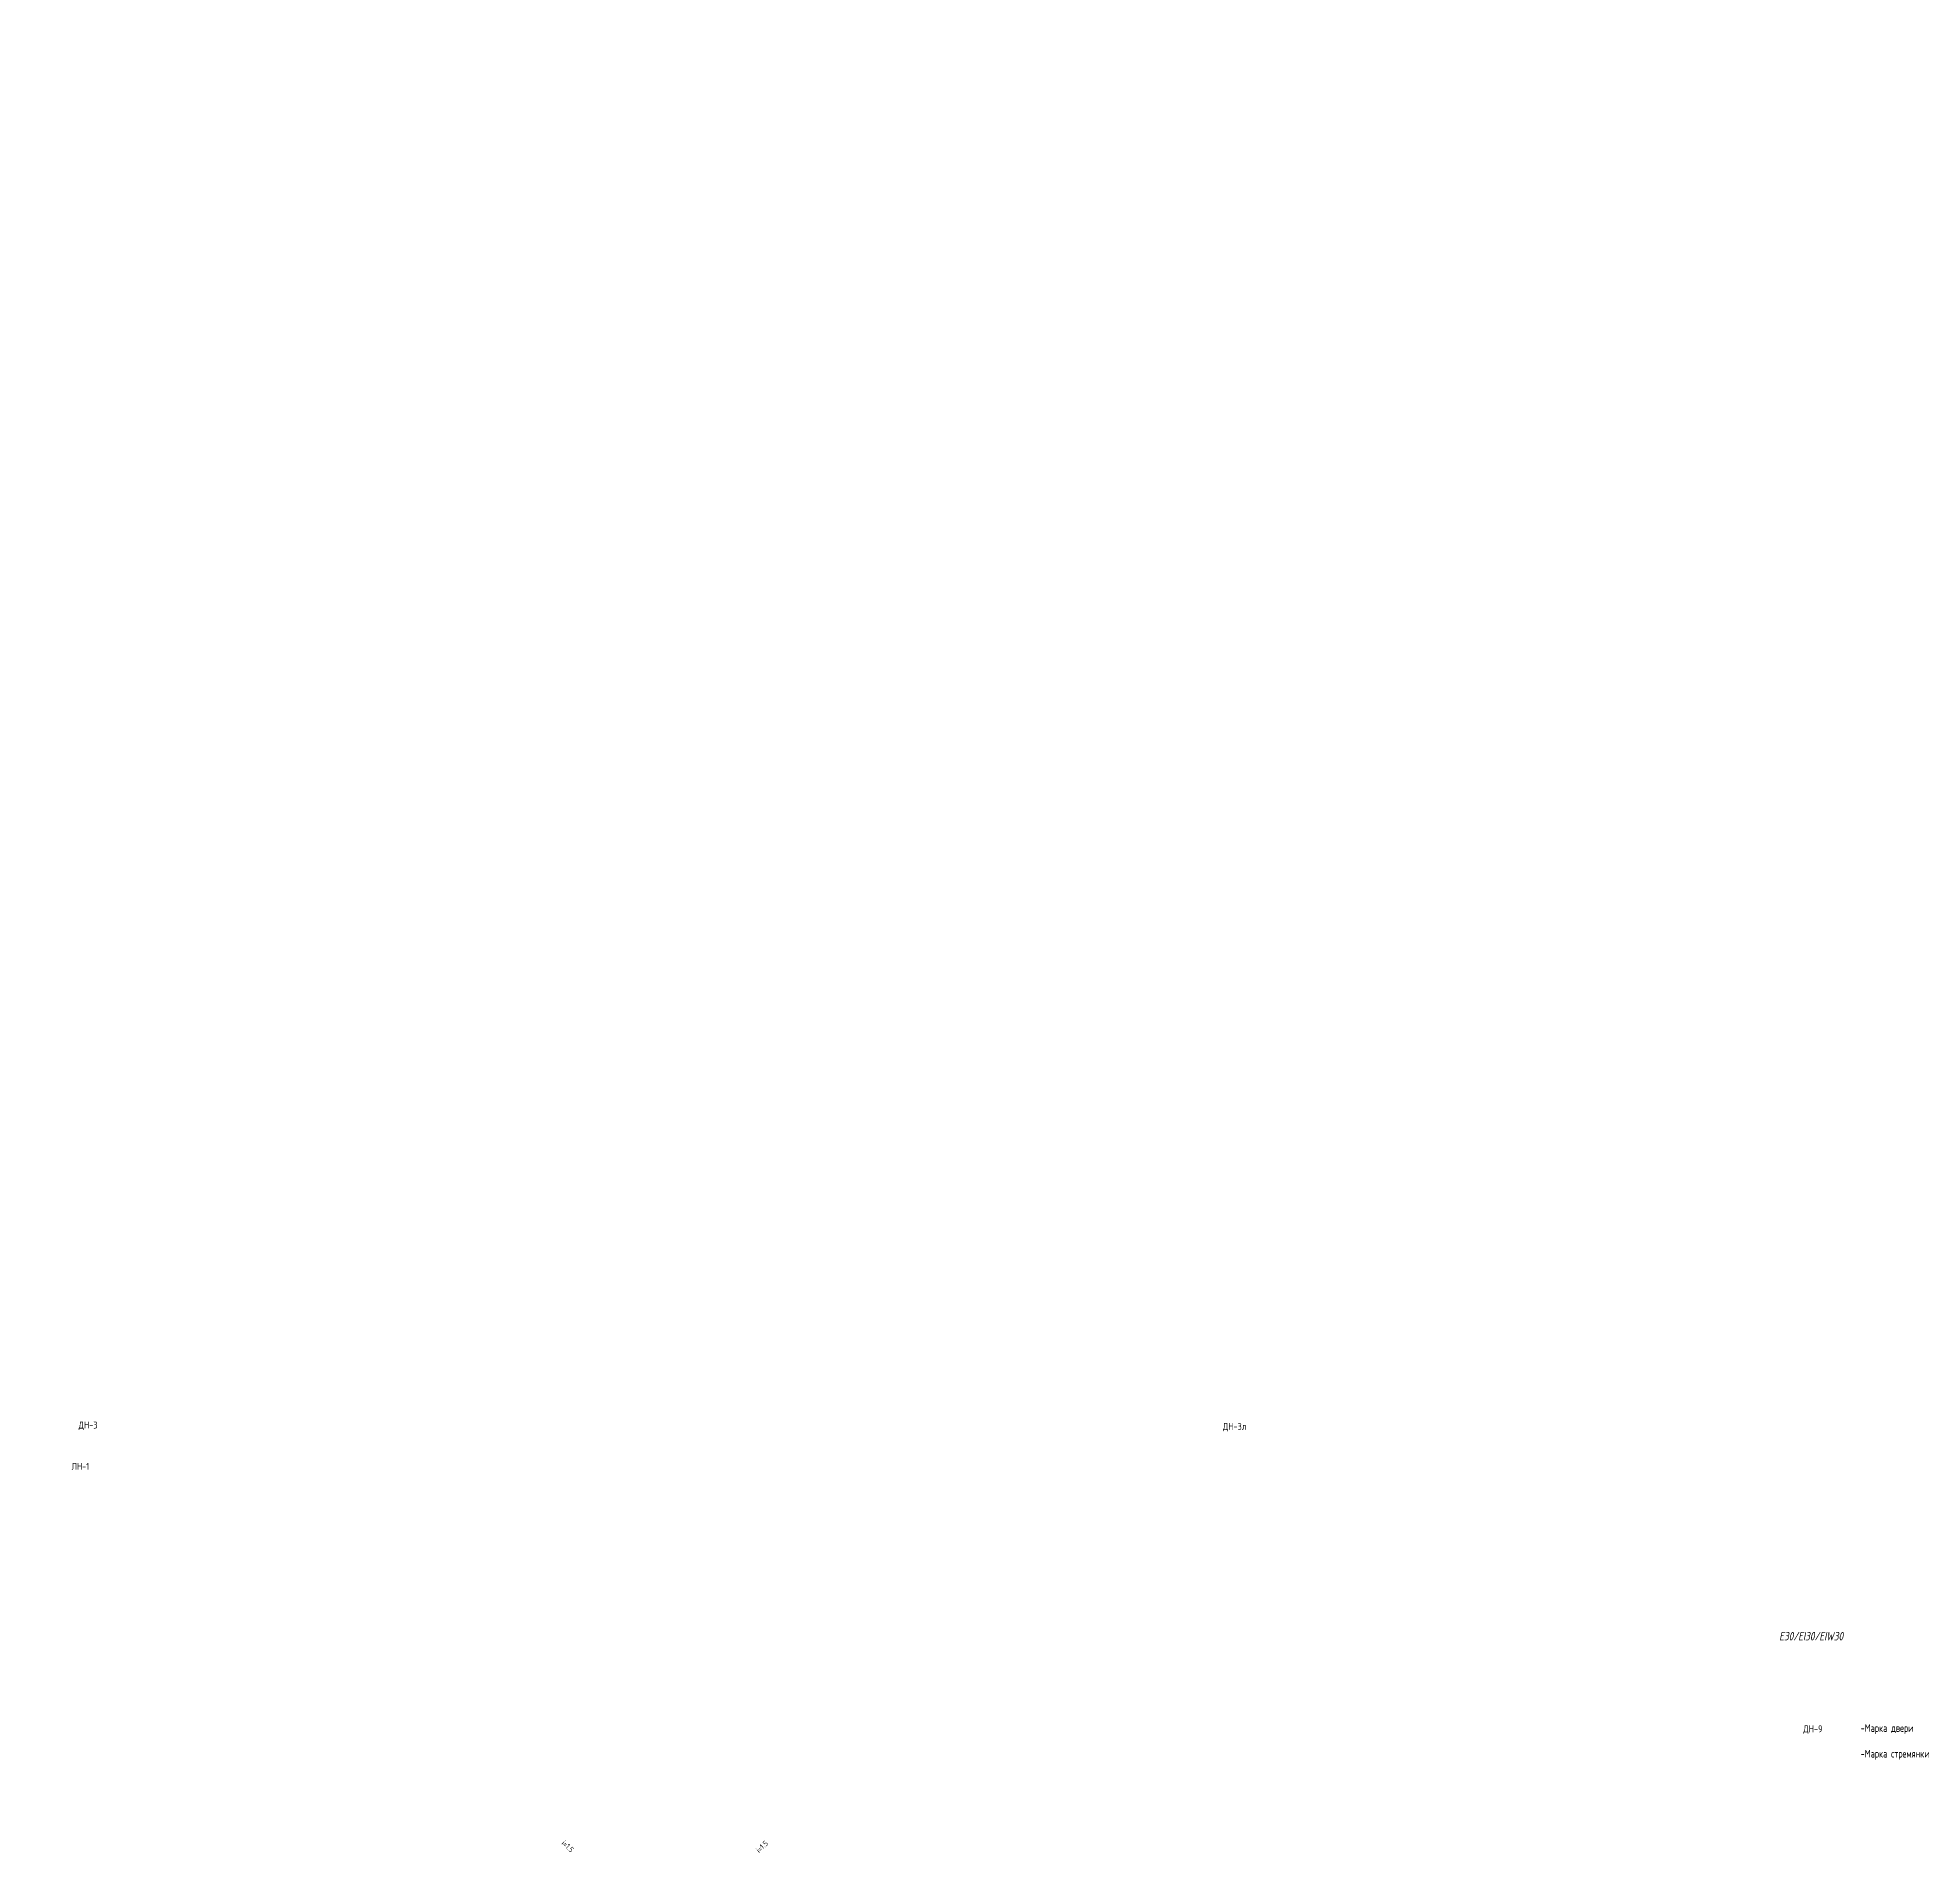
# Model space of a CAD drawing. Header units: millimetres. Extents: x -715022 to 546831, y -666141 to 947387.
# Drawn here: x 479500 to 546831, y 62303 to 127111 of the extents above; entities that cross this region are included whole.
import ezdxf
from ezdxf.enums import TextEntityAlignment as Align

# ---------------------------------------------------------------- set-up
doc = ezdxf.new("R2010")
doc.units = ezdxf.units.MM
doc.layers.add('АР.РД_Маркер_Двери', color=76, linetype='Continuous', lineweight=15)
doc.layers.add('Маркировка ОКОН на маркир. плане', color=7, linetype='Continuous', lineweight=18)
doc.layers.add('АР_Таблицы', color=250, linetype='Continuous')
doc.styles.add('ICOCPEUR', font='isocpeur.ttf')
doc.styles.add('ISOCPEUR', font='isocpeur.ttf', dxfattribs={"width": 0.7})
doc.styles.add('PDF ISOCPEUR', font='isocpeur.ttf')
doc.styles.add('Архитект', font='isocpeur.ttf', dxfattribs={"width": 0.8, "oblique": 8})

msp = doc.modelspace()

# ---------------------------------------------------------------- texts
at = {"insert": (544626.777, 68221.001), "char_height": 275, "width": 10706.56824, "attachment_point": 1, "style": 'ISOCPEUR'}
msp.add_mtext('{\\C256;\\c0;\\P\\pxql;\\P\\P-Марка двери\\P\\P\\pq*;-Марка стремянки}', dxfattribs=at)
at = {"layer": 'АР.РД_Маркер_Двери', "color": 5, "style": 'Архитект', "width": 0.8}
for s, p in [('ДН-3', (481299.823, 77535.899, -3.924)), ('ДН-3л', (522260.528, 77486.484, -3.924)), ('ЛН-1', (481024.759, 76059.751, -3.924)), ('ДН-9', (542920.541, 66677.945))]:
    msp.add_text(s, height=250, dxfattribs=at).set_placement(p, align=Align.MIDDLE_CENTER)
at = {"layer": 'АР_Таблицы', "ltscale": 100, "insert": (541717.854, 69990.241), "char_height": 300, "width": 409.75275, "attachment_point": 4, "style": 'ICOCPEUR'}
msp.add_mtext('{\\fISOCPEUR|b0|i1|c204|p34;\\W0.8;E30/EI30/EIW30}', dxfattribs=at)
at = {"layer": 'Маркировка ОКОН на маркир. плане', "lineweight": 0, "char_height": 196.33988, "style": 'PDF ISOCPEUR'}
for insert, attachment_point, rotation in [((498198.784, 62572.547), 7, 316.73069513), ((505616.368, 62562.514), 9, 43.26930487)]:
    msp.add_mtext('{\\W0.8;i=1.5}', dxfattribs=dict(at, insert=insert, attachment_point=attachment_point, rotation=rotation))

doc.saveas('drawing.dxf')
